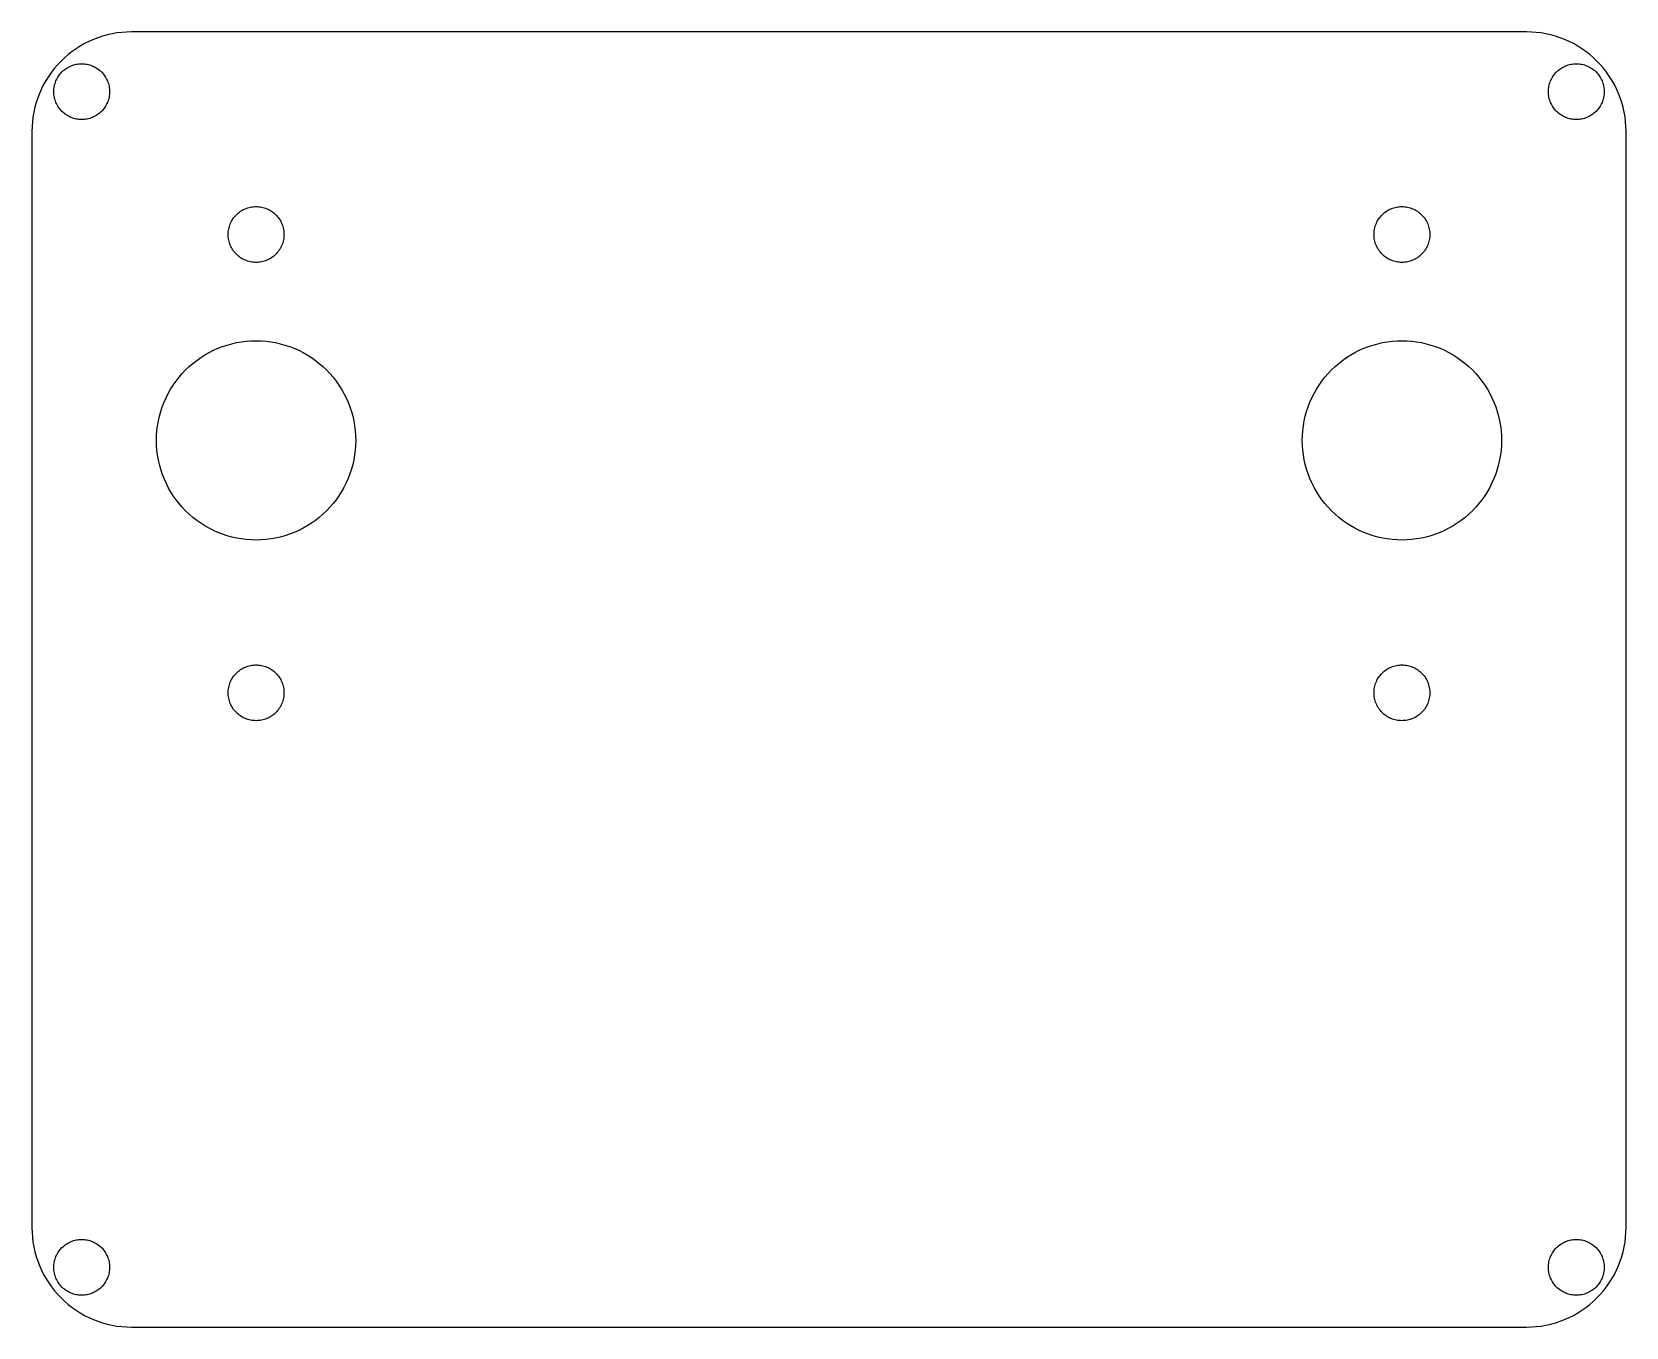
# Model space of a CAD drawing. Header units: metres. Extents: x -40 to 40, y -32.5 to 32.5.
import ezdxf

# ---------------------------------------------------------------- set-up
doc = ezdxf.new("R2010")
doc.units = ezdxf.units.M

msp = doc.modelspace()

# ---------------------------------------------------------------- linework, layer by layer
for p, q in [((-37.1378, 32.0199), (-37.357, 31.9096)), ((-36.9134, 32.1194), (-37.1378, 32.0199)), ((-36.6844, 32.2077), (-36.9134, 32.1194)), ((-36.4514, 32.2847), (-36.6844, 32.2077)), ((-36.2149, 32.3502), (-36.4514, 32.2847)), ((-35.9754, 32.4039), (-36.2149, 32.3502)), ((-35.7337, 32.4459), (-35.9754, 32.4039)), ((-35.4901, 32.4759), (-35.7337, 32.4459)), ((-35.2453, 32.494), (-35.4901, 32.4759)), ((-35, 32.5), (-35.2453, 32.494)), ((35, 32.5), (-35, 32.5)), ((35.2453, 32.494), (35, 32.5)), ((35.4901, 32.4759), (35.2453, 32.494)), ((35.7337, 32.4459), (35.4901, 32.4759)), ((35.9754, 32.4039), (35.7337, 32.4459)), ((36.2149, 32.3502), (35.9754, 32.4039)), ((36.4514, 32.2847), (36.2149, 32.3502)), ((36.6844, 32.2077), (36.4514, 32.2847)), ((36.9134, 32.1194), (36.6844, 32.2077)), ((37.1378, 32.0199), (36.9134, 32.1194)), ((37.357, 31.9096), (37.1378, 32.0199)), ((-38.3578, 31.2048), (-38.5355, 31.0355)), ((-38.172, 31.3651), (-38.3578, 31.2048)), ((-37.9785, 31.516), (-38.172, 31.3651)), ((-37.7778, 31.6573), (-37.9785, 31.516)), ((-37.5705, 31.7887), (-37.7778, 31.6573)), ((-37.357, 31.9096), (-37.5705, 31.7887)), ((37.5705, 31.7887), (37.357, 31.9096)), ((37.7778, 31.6573), (37.5705, 31.7887)), ((37.9785, 31.516), (37.7778, 31.6573)), ((38.172, 31.3651), (37.9785, 31.516)), ((38.3578, 31.2048), (38.172, 31.3651)), ((38.5355, 31.0355), (38.3578, 31.2048)), ((-39.016, 30.4785), (-39.1573, 30.2778)), ((-38.8651, 30.672), (-39.016, 30.4785)), ((-38.7048, 30.8578), (-38.8651, 30.672)), ((-38.5355, 31.0355), (-38.7048, 30.8578)), ((-38.5822, 30.3881), (-38.5373, 30.4402)), ((-38.5373, 30.4402), (-38.4899, 30.4899)), ((-38.4899, 30.4899), (-38.4402, 30.5373)), ((-38.4402, 30.5373), (-38.3881, 30.5822)), ((-38.3881, 30.5822), (-38.334, 30.6245)), ((-38.334, 30.6245), (-38.2778, 30.664)), ((-38.2778, 30.664), (-38.2197, 30.7008)), ((-38.2197, 30.7008), (-38.1599, 30.7347)), ((-38.1599, 30.7347), (-38.0986, 30.7656)), ((-38.0986, 30.7656), (-38.0358, 30.7934)), ((-38.0358, 30.7934), (-37.9716, 30.8182)), ((-37.9716, 30.8182), (-37.9064, 30.8397)), ((-37.9064, 30.8397), (-37.8402, 30.858)), ((-37.8402, 30.858), (-37.7731, 30.8731)), ((-37.7731, 30.8731), (-37.7054, 30.8848)), ((-37.7054, 30.8848), (-37.6372, 30.8932)), ((-37.6372, 30.8932), (-37.5687, 30.8983)), ((-37.5687, 30.8983), (-37.5, 30.9)), ((-37.5, 30.9), (-37.4313, 30.8983)), ((-37.4313, 30.8983), (-37.3628, 30.8932)), ((-37.3628, 30.8932), (-37.2946, 30.8848)), ((-37.2946, 30.8848), (-37.2269, 30.8731)), ((-37.2269, 30.8731), (-37.1598, 30.858)), ((-37.1598, 30.858), (-37.0936, 30.8397)), ((-37.0936, 30.8397), (-37.0284, 30.8182)), ((-37.0284, 30.8182), (-36.9642, 30.7934)), ((-36.9642, 30.7934), (-36.9014, 30.7656)), ((-36.9014, 30.7656), (-36.84, 30.7347)), ((-36.84, 30.7347), (-36.7802, 30.7008)), ((-36.7802, 30.7008), (-36.7222, 30.664)), ((-36.7222, 30.664), (-36.666, 30.6245)), ((-36.666, 30.6245), (-36.6118, 30.5822)), ((-36.6118, 30.5822), (-36.5598, 30.5373)), ((-36.5598, 30.5373), (-36.51, 30.4899)), ((-36.51, 30.4899), (-36.4627, 30.4402)), ((-36.4627, 30.4402), (-36.4178, 30.3881)), ((36.4178, 30.3881), (36.4627, 30.4402)), ((36.4627, 30.4402), (36.51, 30.4899)), ((36.51, 30.4899), (36.5598, 30.5373)), ((36.5598, 30.5373), (36.6118, 30.5822)), ((36.6118, 30.5822), (36.666, 30.6245)), ((36.666, 30.6245), (36.7222, 30.664)), ((36.7222, 30.664), (36.7802, 30.7008)), ((36.7802, 30.7008), (36.84, 30.7347)), ((36.84, 30.7347), (36.9014, 30.7656)), ((36.9014, 30.7656), (36.9642, 30.7934)), ((36.9642, 30.7934), (37.0284, 30.8182)), ((37.0284, 30.8182), (37.0936, 30.8397)), ((37.0936, 30.8397), (37.1598, 30.858)), ((37.1598, 30.858), (37.2269, 30.8731)), ((37.2269, 30.8731), (37.2946, 30.8848)), ((37.2946, 30.8848), (37.3628, 30.8932)), ((37.3628, 30.8932), (37.4313, 30.8983)), ((37.4313, 30.8983), (37.5, 30.9)), ((37.5, 30.9), (37.5687, 30.8983)), ((37.5687, 30.8983), (37.6372, 30.8932)), ((37.6372, 30.8932), (37.7054, 30.8848)), ((37.7054, 30.8848), (37.7731, 30.8731)), ((37.7731, 30.8731), (37.8402, 30.858)), ((37.8402, 30.858), (37.9064, 30.8397)), ((37.9064, 30.8397), (37.9716, 30.8182)), ((37.9716, 30.8182), (38.0358, 30.7934)), ((38.0358, 30.7934), (38.0986, 30.7656)), ((38.0986, 30.7656), (38.1599, 30.7347)), ((38.1599, 30.7347), (38.2197, 30.7008)), ((38.2197, 30.7008), (38.2778, 30.664)), ((38.2778, 30.664), (38.334, 30.6245)), ((38.334, 30.6245), (38.3881, 30.5822)), ((38.3881, 30.5822), (38.4402, 30.5373)), ((38.4402, 30.5373), (38.4899, 30.4899)), ((38.4899, 30.4899), (38.5373, 30.4402)), ((38.7048, 30.8578), (38.5355, 31.0355)), ((38.5373, 30.4402), (38.5822, 30.3881)), ((38.8651, 30.672), (38.7048, 30.8578)), ((39.016, 30.4785), (38.8651, 30.672)), ((39.1573, 30.2778), (39.016, 30.4785)), ((-39.5199, 29.6378), (-39.6194, 29.4134)), ((-39.4096, 29.857), (-39.5199, 29.6378)), ((-39.2887, 30.0705), (-39.4096, 29.857)), ((-39.1573, 30.2778), (-39.2887, 30.0705)), ((-38.8983, 29.5687), (-38.8932, 29.6372)), ((-38.8932, 29.6372), (-38.8848, 29.7054)), ((-38.8848, 29.7054), (-38.8731, 29.7731)), ((-38.8731, 29.7731), (-38.858, 29.8402)), ((-38.858, 29.8402), (-38.8397, 29.9064)), ((-38.8397, 29.9064), (-38.8182, 29.9716)), ((-38.8182, 29.9716), (-38.7934, 30.0358)), ((-38.7934, 30.0358), (-38.7656, 30.0986)), ((-38.7656, 30.0986), (-38.7347, 30.1599)), ((-38.7347, 30.1599), (-38.7008, 30.2197)), ((-38.7008, 30.2197), (-38.664, 30.2778)), ((-38.664, 30.2778), (-38.6245, 30.334)), ((-38.6245, 30.334), (-38.5822, 30.3881)), ((-36.4178, 30.3881), (-36.3755, 30.334)), ((-36.3755, 30.334), (-36.3359, 30.2778)), ((-36.3359, 30.2778), (-36.2992, 30.2197)), ((-36.2992, 30.2197), (-36.2653, 30.1599)), ((-36.2653, 30.1599), (-36.2344, 30.0986)), ((-36.2344, 30.0986), (-36.2066, 30.0358)), ((-36.2066, 30.0358), (-36.1818, 29.9716)), ((-36.1818, 29.9716), (-36.1603, 29.9064)), ((-36.1603, 29.9064), (-36.142, 29.8402)), ((-36.142, 29.8402), (-36.1269, 29.7731)), ((-36.1269, 29.7731), (-36.1151, 29.7054)), ((-36.1151, 29.7054), (-36.1067, 29.6372)), ((-36.1067, 29.6372), (-36.1017, 29.5687)), ((36.1017, 29.5687), (36.1067, 29.6372)), ((36.1067, 29.6372), (36.1151, 29.7054)), ((36.1151, 29.7054), (36.1269, 29.7731)), ((36.1269, 29.7731), (36.142, 29.8402)), ((36.142, 29.8402), (36.1603, 29.9064)), ((36.1603, 29.9064), (36.1818, 29.9716)), ((36.1818, 29.9716), (36.2066, 30.0358)), ((36.2066, 30.0358), (36.2344, 30.0986)), ((36.2344, 30.0986), (36.2653, 30.1599)), ((36.2653, 30.1599), (36.2992, 30.2197)), ((36.2992, 30.2197), (36.3359, 30.2778)), ((36.3359, 30.2778), (36.3755, 30.334)), ((36.3755, 30.334), (36.4178, 30.3881)), ((38.5822, 30.3881), (38.6245, 30.334)), ((38.6245, 30.334), (38.664, 30.2778)), ((38.664, 30.2778), (38.7008, 30.2197)), ((38.7008, 30.2197), (38.7347, 30.1599)), ((38.7347, 30.1599), (38.7656, 30.0986)), ((38.7656, 30.0986), (38.7934, 30.0358)), ((38.7934, 30.0358), (38.8182, 29.9716)), ((38.8182, 29.9716), (38.8397, 29.9064)), ((38.8397, 29.9064), (38.858, 29.8402)), ((38.858, 29.8402), (38.8731, 29.7731)), ((38.8731, 29.7731), (38.8848, 29.7054)), ((38.8848, 29.7054), (38.8932, 29.6372)), ((38.8932, 29.6372), (38.8983, 29.5687)), ((39.2887, 30.0705), (39.1573, 30.2778)), ((39.4096, 29.857), (39.2887, 30.0705)), ((39.5199, 29.6378), (39.4096, 29.857)), ((39.6194, 29.4134), (39.5199, 29.6378)), ((-39.7847, 28.9514), (-39.8502, 28.7149)), ((-39.7077, 29.1844), (-39.7847, 28.9514)), ((-39.6194, 29.4134), (-39.7077, 29.1844)), ((-38.9, 29.5), (-38.8983, 29.5687)), ((-38.8983, 29.4313), (-38.9, 29.5)), ((-38.8932, 29.3628), (-38.8983, 29.4313)), ((-38.8848, 29.2946), (-38.8932, 29.3628)), ((-38.8731, 29.2269), (-38.8848, 29.2946)), ((-38.858, 29.1598), (-38.8731, 29.2269)), ((-38.8397, 29.0936), (-38.858, 29.1598)), ((-38.8182, 29.0284), (-38.8397, 29.0936)), ((-38.7934, 28.9642), (-38.8182, 29.0284)), ((-38.7656, 28.9014), (-38.7934, 28.9642)), ((-38.7347, 28.84), (-38.7656, 28.9014)), ((-38.7008, 28.7802), (-38.7347, 28.84)), ((-36.2653, 28.84), (-36.2992, 28.7802)), ((-36.2344, 28.9014), (-36.2653, 28.84)), ((-36.2066, 28.9642), (-36.2344, 28.9014)), ((-36.1818, 29.0284), (-36.2066, 28.9642)), ((-36.1603, 29.0936), (-36.1818, 29.0284)), ((-36.142, 29.1598), (-36.1603, 29.0936)), ((-36.1269, 29.2269), (-36.142, 29.1598)), ((-36.1151, 29.2946), (-36.1269, 29.2269)), ((-36.1067, 29.3628), (-36.1151, 29.2946)), ((-36.1017, 29.4313), (-36.1067, 29.3628)), ((-36.1017, 29.5687), (-36.1, 29.5)), ((-36.1, 29.5), (-36.1017, 29.4313)), ((36.1, 29.5), (36.1017, 29.5687)), ((36.1017, 29.4313), (36.1, 29.5)), ((36.1067, 29.3628), (36.1017, 29.4313)), ((36.1151, 29.2946), (36.1067, 29.3628)), ((36.1269, 29.2269), (36.1151, 29.2946)), ((36.142, 29.1598), (36.1269, 29.2269)), ((36.1603, 29.0936), (36.142, 29.1598)), ((36.1818, 29.0284), (36.1603, 29.0936)), ((36.2066, 28.9642), (36.1818, 29.0284)), ((36.2344, 28.9014), (36.2066, 28.9642)), ((36.2653, 28.84), (36.2344, 28.9014)), ((36.2992, 28.7802), (36.2653, 28.84)), ((38.7347, 28.84), (38.7008, 28.7802)), ((38.7656, 28.9014), (38.7347, 28.84)), ((38.7934, 28.9642), (38.7656, 28.9014)), ((38.8182, 29.0284), (38.7934, 28.9642)), ((38.8397, 29.0936), (38.8182, 29.0284)), ((38.858, 29.1598), (38.8397, 29.0936)), ((38.8731, 29.2269), (38.858, 29.1598)), ((38.8848, 29.2946), (38.8731, 29.2269)), ((38.8932, 29.3628), (38.8848, 29.2946)), ((38.8983, 29.4313), (38.8932, 29.3628)), ((38.8983, 29.5687), (38.9, 29.5)), ((38.9, 29.5), (38.8983, 29.4313)), ((39.7077, 29.1844), (39.6194, 29.4134)), ((39.7847, 28.9514), (39.7077, 29.1844)), ((39.8502, 28.7149), (39.7847, 28.9514)), ((-39.9459, 28.2337), (-39.9759, 27.9901)), ((-39.9039, 28.4754), (-39.9459, 28.2337)), ((-39.8502, 28.7149), (-39.9039, 28.4754)), ((-38.664, 28.7222), (-38.7008, 28.7802)), ((-38.6245, 28.666), (-38.664, 28.7222)), ((-38.5822, 28.6118), (-38.6245, 28.666)), ((-38.5373, 28.5598), (-38.5822, 28.6118)), ((-38.4899, 28.51), (-38.5373, 28.5598)), ((-38.4402, 28.4627), (-38.4899, 28.51)), ((-38.3881, 28.4178), (-38.4402, 28.4627)), ((-38.334, 28.3755), (-38.3881, 28.4178)), ((-38.2778, 28.3359), (-38.334, 28.3755)), ((-38.2197, 28.2992), (-38.2778, 28.3359)), ((-38.1599, 28.2653), (-38.2197, 28.2992)), ((-38.0986, 28.2344), (-38.1599, 28.2653)), ((-38.0358, 28.2066), (-38.0986, 28.2344)), ((-37.9716, 28.1818), (-38.0358, 28.2066)), ((-37.9064, 28.1603), (-37.9716, 28.1818)), ((-37.8402, 28.142), (-37.9064, 28.1603)), ((-37.7731, 28.1269), (-37.8402, 28.142)), ((-37.7054, 28.1151), (-37.7731, 28.1269)), ((-37.6372, 28.1067), (-37.7054, 28.1151)), ((-37.5687, 28.1017), (-37.6372, 28.1067)), ((-37.5, 28.1), (-37.5687, 28.1017)), ((-37.4313, 28.1017), (-37.5, 28.1)), ((-37.3628, 28.1067), (-37.4313, 28.1017)), ((-37.2946, 28.1151), (-37.3628, 28.1067)), ((-37.2269, 28.1269), (-37.2946, 28.1151)), ((-37.1598, 28.142), (-37.2269, 28.1269)), ((-37.0936, 28.1603), (-37.1598, 28.142)), ((-37.0284, 28.1818), (-37.0936, 28.1603)), ((-36.9642, 28.2066), (-37.0284, 28.1818)), ((-36.9014, 28.2344), (-36.9642, 28.2066)), ((-36.84, 28.2653), (-36.9014, 28.2344)), ((-36.7802, 28.2992), (-36.84, 28.2653)), ((-36.7222, 28.3359), (-36.7802, 28.2992)), ((-36.666, 28.3755), (-36.7222, 28.3359)), ((-36.6118, 28.4178), (-36.666, 28.3755)), ((-36.5598, 28.4627), (-36.6118, 28.4178)), ((-36.51, 28.51), (-36.5598, 28.4627)), ((-36.4627, 28.5598), (-36.51, 28.51)), ((-36.4178, 28.6118), (-36.4627, 28.5598)), ((-36.3755, 28.666), (-36.4178, 28.6118)), ((-36.3359, 28.7222), (-36.3755, 28.666)), ((-36.2992, 28.7802), (-36.3359, 28.7222)), ((36.3359, 28.7222), (36.2992, 28.7802)), ((36.3755, 28.666), (36.3359, 28.7222)), ((36.4178, 28.6118), (36.3755, 28.666)), ((36.4627, 28.5598), (36.4178, 28.6118)), ((36.51, 28.51), (36.4627, 28.5598)), ((36.5598, 28.4627), (36.51, 28.51)), ((36.6118, 28.4178), (36.5598, 28.4627)), ((36.666, 28.3755), (36.6118, 28.4178)), ((36.7222, 28.3359), (36.666, 28.3755)), ((36.7802, 28.2992), (36.7222, 28.3359)), ((36.84, 28.2653), (36.7802, 28.2992)), ((36.9014, 28.2344), (36.84, 28.2653)), ((36.9642, 28.2066), (36.9014, 28.2344)), ((37.0284, 28.1818), (36.9642, 28.2066)), ((37.0936, 28.1603), (37.0284, 28.1818)), ((37.1598, 28.142), (37.0936, 28.1603)), ((37.2269, 28.1269), (37.1598, 28.142)), ((37.2946, 28.1151), (37.2269, 28.1269)), ((37.3628, 28.1067), (37.2946, 28.1151)), ((37.4313, 28.1017), (37.3628, 28.1067)), ((37.5, 28.1), (37.4313, 28.1017)), ((37.5687, 28.1017), (37.5, 28.1)), ((37.6372, 28.1067), (37.5687, 28.1017)), ((37.7054, 28.1151), (37.6372, 28.1067)), ((37.7731, 28.1269), (37.7054, 28.1151)), ((37.8402, 28.142), (37.7731, 28.1269)), ((37.9064, 28.1603), (37.8402, 28.142)), ((37.9716, 28.1818), (37.9064, 28.1603)), ((38.0358, 28.2066), (37.9716, 28.1818)), ((38.0986, 28.2344), (38.0358, 28.2066)), ((38.1599, 28.2653), (38.0986, 28.2344)), ((38.2197, 28.2992), (38.1599, 28.2653)), ((38.2778, 28.3359), (38.2197, 28.2992)), ((38.334, 28.3755), (38.2778, 28.3359)), ((38.3881, 28.4178), (38.334, 28.3755)), ((38.4402, 28.4627), (38.3881, 28.4178)), ((38.4899, 28.51), (38.4402, 28.4627)), ((38.5373, 28.5598), (38.4899, 28.51)), ((38.5822, 28.6118), (38.5373, 28.5598)), ((38.6245, 28.666), (38.5822, 28.6118)), ((38.664, 28.7222), (38.6245, 28.666)), ((38.7008, 28.7802), (38.664, 28.7222)), ((39.9039, 28.4754), (39.8502, 28.7149)), ((39.9459, 28.2337), (39.9039, 28.4754)), ((39.9759, 27.9901), (39.9459, 28.2337)), ((-39.994, 27.7453), (-40, 27.5)), ((-40, 27.5), (-40, -27.5)), ((-39.9759, 27.9901), (-39.994, 27.7453)), ((39.994, 27.7453), (39.9759, 27.9901)), ((40, 27.5), (39.994, 27.7453)), ((40, -27.5), (40, 27.5)), ((-29.8745, 23.1673), (-29.8322, 23.2214)), ((-29.8322, 23.2214), (-29.7873, 23.2735)), ((-29.7873, 23.2735), (-29.7399, 23.3232)), ((-29.7399, 23.3232), (-29.6902, 23.3706)), ((-29.6902, 23.3706), (-29.6381, 23.4155)), ((-29.6381, 23.4155), (-29.584, 23.4578)), ((-29.584, 23.4578), (-29.5278, 23.4973)), ((-29.5278, 23.4973), (-29.4697, 23.5341)), ((-29.4697, 23.5341), (-29.4099, 23.568)), ((-29.4099, 23.568), (-29.3486, 23.5989)), ((-29.3486, 23.5989), (-29.2858, 23.6267)), ((-29.2858, 23.6267), (-29.2216, 23.6515)), ((-29.2216, 23.6515), (-29.1564, 23.673)), ((-29.1564, 23.673), (-29.0902, 23.6913)), ((-29.0902, 23.6913), (-29.0231, 23.7064)), ((-29.0231, 23.7064), (-28.9554, 23.7181)), ((-28.9554, 23.7181), (-28.8872, 23.7265)), ((-28.8872, 23.7265), (-28.8187, 23.7316)), ((-28.8187, 23.7316), (-28.75, 23.7333)), ((-28.75, 23.7333), (-28.6813, 23.7316)), ((-28.6813, 23.7316), (-28.6128, 23.7265)), ((-28.6128, 23.7265), (-28.5446, 23.7181)), ((-28.5446, 23.7181), (-28.4769, 23.7064)), ((-28.4769, 23.7064), (-28.4098, 23.6913)), ((-28.4098, 23.6913), (-28.3436, 23.673)), ((-28.3436, 23.673), (-28.2784, 23.6515)), ((-28.2784, 23.6515), (-28.2142, 23.6267)), ((-28.2142, 23.6267), (-28.1514, 23.5989)), ((-28.1514, 23.5989), (-28.09, 23.568)), ((-28.09, 23.568), (-28.0302, 23.5341)), ((-28.0302, 23.5341), (-27.9722, 23.4973)), ((-27.9722, 23.4973), (-27.916, 23.4578)), ((-27.916, 23.4578), (-27.8618, 23.4155)), ((-27.8618, 23.4155), (-27.8098, 23.3706)), ((-27.8098, 23.3706), (-27.76, 23.3232)), ((-27.76, 23.3232), (-27.7127, 23.2735)), ((-27.7127, 23.2735), (-27.6678, 23.2214)), ((-27.6678, 23.2214), (-27.6255, 23.1673)), ((27.6255, 23.1673), (27.6678, 23.2214)), ((27.6678, 23.2214), (27.7127, 23.2735)), ((27.7127, 23.2735), (27.76, 23.3232)), ((27.76, 23.3232), (27.8098, 23.3706)), ((27.8098, 23.3706), (27.8618, 23.4155)), ((27.8618, 23.4155), (27.916, 23.4578)), ((27.916, 23.4578), (27.9722, 23.4973)), ((27.9722, 23.4973), (28.0302, 23.5341)), ((28.0302, 23.5341), (28.09, 23.568)), ((28.09, 23.568), (28.1514, 23.5989)), ((28.1514, 23.5989), (28.2142, 23.6267)), ((28.2142, 23.6267), (28.2784, 23.6515)), ((28.2784, 23.6515), (28.3436, 23.673)), ((28.3436, 23.673), (28.4098, 23.6913)), ((28.4098, 23.6913), (28.4769, 23.7064)), ((28.4769, 23.7064), (28.5446, 23.7181)), ((28.5446, 23.7181), (28.6128, 23.7265)), ((28.6128, 23.7265), (28.6813, 23.7316)), ((28.6813, 23.7316), (28.75, 23.7333)), ((28.75, 23.7333), (28.8187, 23.7316)), ((28.8187, 23.7316), (28.8872, 23.7265)), ((28.8872, 23.7265), (28.9554, 23.7181)), ((28.9554, 23.7181), (29.0231, 23.7064)), ((29.0231, 23.7064), (29.0902, 23.6913)), ((29.0902, 23.6913), (29.1564, 23.673)), ((29.1564, 23.673), (29.2216, 23.6515)), ((29.2216, 23.6515), (29.2858, 23.6267)), ((29.2858, 23.6267), (29.3486, 23.5989)), ((29.3486, 23.5989), (29.4099, 23.568)), ((29.4099, 23.568), (29.4697, 23.5341)), ((29.4697, 23.5341), (29.5278, 23.4973)), ((29.5278, 23.4973), (29.584, 23.4578)), ((29.584, 23.4578), (29.6381, 23.4155)), ((29.6381, 23.4155), (29.6902, 23.3706)), ((29.6902, 23.3706), (29.7399, 23.3232)), ((29.7399, 23.3232), (29.7873, 23.2735)), ((29.7873, 23.2735), (29.8322, 23.2214)), ((29.8322, 23.2214), (29.8745, 23.1673)), ((-30.15, 22.3333), (-30.1483, 22.402)), ((-30.1483, 22.402), (-30.1432, 22.4705)), ((-30.1432, 22.4705), (-30.1348, 22.5387)), ((-30.1348, 22.5387), (-30.1231, 22.6064)), ((-30.1231, 22.6064), (-30.108, 22.6735)), ((-30.108, 22.6735), (-30.0897, 22.7397)), ((-30.0897, 22.7397), (-30.0682, 22.8049)), ((-30.0682, 22.8049), (-30.0434, 22.869)), ((-30.0434, 22.869), (-30.0156, 22.9319)), ((-30.0156, 22.9319), (-29.9847, 22.9932)), ((-29.9847, 22.9932), (-29.9508, 23.053)), ((-29.9508, 23.053), (-29.914, 23.1111)), ((-29.914, 23.1111), (-29.8745, 23.1673)), ((-27.6255, 23.1673), (-27.5859, 23.1111)), ((-27.5859, 23.1111), (-27.5492, 23.053)), ((-27.5492, 23.053), (-27.5153, 22.9932)), ((-27.5153, 22.9932), (-27.4844, 22.9319)), ((-27.4844, 22.9319), (-27.4566, 22.869)), ((-27.4566, 22.869), (-27.4318, 22.8049)), ((-27.4318, 22.8049), (-27.4103, 22.7397)), ((-27.4103, 22.7397), (-27.392, 22.6735)), ((-27.392, 22.6735), (-27.3769, 22.6064)), ((-27.3769, 22.6064), (-27.3651, 22.5387)), ((-27.3651, 22.5387), (-27.3567, 22.4705)), ((-27.3567, 22.4705), (-27.3517, 22.402)), ((-27.3517, 22.402), (-27.35, 22.3333)), ((27.35, 22.3333), (27.3517, 22.402)), ((27.3517, 22.402), (27.3567, 22.4705)), ((27.3567, 22.4705), (27.3651, 22.5387)), ((27.3651, 22.5387), (27.3769, 22.6064)), ((27.3769, 22.6064), (27.392, 22.6735)), ((27.392, 22.6735), (27.4103, 22.7397)), ((27.4103, 22.7397), (27.4318, 22.8049)), ((27.4318, 22.8049), (27.4566, 22.869)), ((27.4566, 22.869), (27.4844, 22.9319)), ((27.4844, 22.9319), (27.5153, 22.9932)), ((27.5153, 22.9932), (27.5492, 23.053)), ((27.5492, 23.053), (27.5859, 23.1111)), ((27.5859, 23.1111), (27.6255, 23.1673)), ((29.8745, 23.1673), (29.914, 23.1111)), ((29.914, 23.1111), (29.9508, 23.053)), ((29.9508, 23.053), (29.9847, 22.9932)), ((29.9847, 22.9932), (30.0156, 22.9319)), ((30.0156, 22.9319), (30.0434, 22.869)), ((30.0434, 22.869), (30.0682, 22.8049)), ((30.0682, 22.8049), (30.0897, 22.7397)), ((30.0897, 22.7397), (30.108, 22.6735)), ((30.108, 22.6735), (30.1231, 22.6064)), ((30.1231, 22.6064), (30.1348, 22.5387)), ((30.1348, 22.5387), (30.1432, 22.4705)), ((30.1432, 22.4705), (30.1483, 22.402)), ((30.1483, 22.402), (30.15, 22.3333)), ((-30.1483, 22.2646), (-30.15, 22.3333)), ((-30.1432, 22.1961), (-30.1483, 22.2646)), ((-30.1348, 22.1279), (-30.1432, 22.1961)), ((-30.1231, 22.0602), (-30.1348, 22.1279)), ((-30.108, 21.9931), (-30.1231, 22.0602)), ((-30.0897, 21.9269), (-30.108, 21.9931)), ((-30.0682, 21.8616), (-30.0897, 21.9269)), ((-30.0434, 21.7975), (-30.0682, 21.8616)), ((-30.0156, 21.7347), (-30.0434, 21.7975)), ((-29.9847, 21.6733), (-30.0156, 21.7347)), ((-29.9508, 21.6136), (-29.9847, 21.6733)), ((-29.914, 21.5555), (-29.9508, 21.6136)), ((-27.5492, 21.6136), (-27.5859, 21.5555)), ((-27.5153, 21.6733), (-27.5492, 21.6136)), ((-27.4844, 21.7347), (-27.5153, 21.6733)), ((-27.4566, 21.7975), (-27.4844, 21.7347)), ((-27.4318, 21.8616), (-27.4566, 21.7975)), ((-27.4103, 21.9269), (-27.4318, 21.8616)), ((-27.392, 21.9931), (-27.4103, 21.9269)), ((-27.3769, 22.0602), (-27.392, 21.9931)), ((-27.3651, 22.1279), (-27.3769, 22.0602)), ((-27.3567, 22.1961), (-27.3651, 22.1279)), ((-27.3517, 22.2646), (-27.3567, 22.1961)), ((-27.35, 22.3333), (-27.3517, 22.2646)), ((27.3517, 22.2646), (27.35, 22.3333)), ((27.3567, 22.1961), (27.3517, 22.2646)), ((27.3651, 22.1279), (27.3567, 22.1961)), ((27.3769, 22.0602), (27.3651, 22.1279)), ((27.392, 21.9931), (27.3769, 22.0602)), ((27.4103, 21.9269), (27.392, 21.9931)), ((27.4318, 21.8616), (27.4103, 21.9269)), ((27.4566, 21.7975), (27.4318, 21.8616)), ((27.4844, 21.7347), (27.4566, 21.7975)), ((27.5153, 21.6733), (27.4844, 21.7347)), ((27.5492, 21.6136), (27.5153, 21.6733)), ((27.5859, 21.5555), (27.5492, 21.6136)), ((29.9508, 21.6136), (29.914, 21.5555)), ((29.9847, 21.6733), (29.9508, 21.6136)), ((30.0156, 21.7347), (29.9847, 21.6733)), ((30.0434, 21.7975), (30.0156, 21.7347)), ((30.0682, 21.8616), (30.0434, 21.7975)), ((30.0897, 21.9269), (30.0682, 21.8616)), ((30.108, 21.9931), (30.0897, 21.9269)), ((30.1231, 22.0602), (30.108, 21.9931)), ((30.1348, 22.1279), (30.1231, 22.0602)), ((30.1432, 22.1961), (30.1348, 22.1279)), ((30.1483, 22.2646), (30.1432, 22.1961)), ((30.15, 22.3333), (30.1483, 22.2646)), ((-29.8745, 21.4993), (-29.914, 21.5555)), ((-29.8322, 21.4451), (-29.8745, 21.4993)), ((-29.7873, 21.3931), (-29.8322, 21.4451)), ((-29.7399, 21.3433), (-29.7873, 21.3931)), ((-29.6902, 21.296), (-29.7399, 21.3433)), ((-29.6381, 21.2511), (-29.6902, 21.296)), ((-29.584, 21.2088), (-29.6381, 21.2511)), ((-29.5278, 21.1692), (-29.584, 21.2088)), ((-29.4697, 21.1325), (-29.5278, 21.1692)), ((-29.4099, 21.0986), (-29.4697, 21.1325)), ((-29.3486, 21.0677), (-29.4099, 21.0986)), ((-29.2858, 21.0399), (-29.3486, 21.0677)), ((-29.2216, 21.0151), (-29.2858, 21.0399)), ((-29.1564, 20.9936), (-29.2216, 21.0151)), ((-29.0902, 20.9753), (-29.1564, 20.9936)), ((-29.0231, 20.9602), (-29.0902, 20.9753)), ((-28.9554, 20.9484), (-29.0231, 20.9602)), ((-28.8872, 20.94), (-28.9554, 20.9484)), ((-28.8187, 20.935), (-28.8872, 20.94)), ((-28.75, 20.9333), (-28.8187, 20.935)), ((-28.6813, 20.935), (-28.75, 20.9333)), ((-28.6128, 20.94), (-28.6813, 20.935)), ((-28.5446, 20.9484), (-28.6128, 20.94)), ((-28.4769, 20.9602), (-28.5446, 20.9484)), ((-28.4098, 20.9753), (-28.4769, 20.9602)), ((-28.3436, 20.9936), (-28.4098, 20.9753)), ((-28.2784, 21.0151), (-28.3436, 20.9936)), ((-28.2142, 21.0399), (-28.2784, 21.0151)), ((-28.1514, 21.0677), (-28.2142, 21.0399)), ((-28.09, 21.0986), (-28.1514, 21.0677)), ((-28.0302, 21.1325), (-28.09, 21.0986)), ((-27.9722, 21.1692), (-28.0302, 21.1325)), ((-27.916, 21.2088), (-27.9722, 21.1692)), ((-27.8618, 21.2511), (-27.916, 21.2088)), ((-27.8098, 21.296), (-27.8618, 21.2511)), ((-27.76, 21.3433), (-27.8098, 21.296)), ((-27.7127, 21.3931), (-27.76, 21.3433)), ((-27.6678, 21.4451), (-27.7127, 21.3931)), ((-27.6255, 21.4993), (-27.6678, 21.4451)), ((-27.5859, 21.5555), (-27.6255, 21.4993)), ((27.6255, 21.4993), (27.5859, 21.5555)), ((27.6678, 21.4451), (27.6255, 21.4993)), ((27.7127, 21.3931), (27.6678, 21.4451)), ((27.76, 21.3433), (27.7127, 21.3931)), ((27.8098, 21.296), (27.76, 21.3433)), ((27.8618, 21.2511), (27.8098, 21.296)), ((27.916, 21.2088), (27.8618, 21.2511)), ((27.9722, 21.1692), (27.916, 21.2088)), ((28.0302, 21.1325), (27.9722, 21.1692)), ((28.09, 21.0986), (28.0302, 21.1325)), ((28.1514, 21.0677), (28.09, 21.0986)), ((28.2142, 21.0399), (28.1514, 21.0677)), ((28.2784, 21.0151), (28.2142, 21.0399)), ((28.3436, 20.9936), (28.2784, 21.0151)), ((28.4098, 20.9753), (28.3436, 20.9936)), ((28.4769, 20.9602), (28.4098, 20.9753)), ((28.5446, 20.9484), (28.4769, 20.9602)), ((28.6128, 20.94), (28.5446, 20.9484)), ((28.6813, 20.935), (28.6128, 20.94)), ((28.75, 20.9333), (28.6813, 20.935)), ((28.8187, 20.935), (28.75, 20.9333)), ((28.8872, 20.94), (28.8187, 20.935)), ((28.9554, 20.9484), (28.8872, 20.94)), ((29.0231, 20.9602), (28.9554, 20.9484)), ((29.0902, 20.9753), (29.0231, 20.9602)), ((29.1564, 20.9936), (29.0902, 20.9753)), ((29.2216, 21.0151), (29.1564, 20.9936)), ((29.2858, 21.0399), (29.2216, 21.0151)), ((29.3486, 21.0677), (29.2858, 21.0399)), ((29.4099, 21.0986), (29.3486, 21.0677)), ((29.4697, 21.1325), (29.4099, 21.0986)), ((29.5278, 21.1692), (29.4697, 21.1325)), ((29.584, 21.2088), (29.5278, 21.1692)), ((29.6381, 21.2511), (29.584, 21.2088)), ((29.6902, 21.296), (29.6381, 21.2511)), ((29.7399, 21.3433), (29.6902, 21.296)), ((29.7873, 21.3931), (29.7399, 21.3433)), ((29.8322, 21.4451), (29.7873, 21.3931)), ((29.8745, 21.4993), (29.8322, 21.4451)), ((29.914, 21.5555), (29.8745, 21.4993)), ((-30.2014, 16.7847), (-29.9649, 16.8501)), ((-29.9649, 16.8501), (-29.7254, 16.9039)), ((-29.7254, 16.9039), (-29.4836, 16.9459)), ((-29.4836, 16.9459), (-29.2401, 16.9759)), ((-29.2401, 16.9759), (-28.9953, 16.994)), ((-28.9953, 16.994), (-28.75, 17)), ((-28.75, 17), (-28.5047, 16.994)), ((-28.5047, 16.994), (-28.2599, 16.9759)), ((-28.2599, 16.9759), (-28.0163, 16.9459)), ((-28.0163, 16.9459), (-27.7745, 16.9039)), ((-27.7745, 16.9039), (-27.5351, 16.8501)), ((-27.5351, 16.8501), (-27.2986, 16.7847)), ((27.2986, 16.7847), (27.5351, 16.8501)), ((27.5351, 16.8501), (27.7745, 16.9039)), ((27.7745, 16.9039), (28.0163, 16.9459)), ((28.0163, 16.9459), (28.2599, 16.9759)), ((28.2599, 16.9759), (28.5047, 16.994)), ((28.5047, 16.994), (28.75, 17)), ((28.75, 17), (28.9953, 16.994)), ((28.9953, 16.994), (29.2401, 16.9759)), ((29.2401, 16.9759), (29.4836, 16.9459)), ((29.4836, 16.9459), (29.7254, 16.9039)), ((29.7254, 16.9039), (29.9649, 16.8501)), ((29.9649, 16.8501), (30.2014, 16.7847)), ((-31.922, 15.8651), (-31.7285, 16.016)), ((-31.7285, 16.016), (-31.5278, 16.1573)), ((-31.5278, 16.1573), (-31.3205, 16.2886)), ((-31.3205, 16.2886), (-31.107, 16.4096)), ((-31.107, 16.4096), (-30.8878, 16.5199)), ((-30.8878, 16.5199), (-30.6634, 16.6194)), ((-30.6634, 16.6194), (-30.4344, 16.7077)), ((-30.4344, 16.7077), (-30.2014, 16.7847)), ((-27.2986, 16.7847), (-27.0655, 16.7077)), ((-27.0655, 16.7077), (-26.8366, 16.6194)), ((-26.8366, 16.6194), (-26.6122, 16.5199)), ((-26.6122, 16.5199), (-26.393, 16.4096)), ((-26.393, 16.4096), (-26.1795, 16.2886)), ((-26.1795, 16.2886), (-25.9721, 16.1573)), ((-25.9721, 16.1573), (-25.7715, 16.016)), ((-25.7715, 16.016), (-25.578, 15.8651)), ((25.578, 15.8651), (25.7715, 16.016)), ((25.7715, 16.016), (25.9721, 16.1573)), ((25.9721, 16.1573), (26.1795, 16.2886)), ((26.1795, 16.2886), (26.393, 16.4096)), ((26.393, 16.4096), (26.6122, 16.5199)), ((26.6122, 16.5199), (26.8366, 16.6194)), ((26.8366, 16.6194), (27.0655, 16.7077)), ((27.0655, 16.7077), (27.2986, 16.7847)), ((30.2014, 16.7847), (30.4344, 16.7077)), ((30.4344, 16.7077), (30.6634, 16.6194)), ((30.6634, 16.6194), (30.8878, 16.5199)), ((30.8878, 16.5199), (31.107, 16.4096)), ((31.107, 16.4096), (31.3205, 16.2886)), ((31.3205, 16.2886), (31.5278, 16.1573)), ((31.5278, 16.1573), (31.7285, 16.016)), ((31.7285, 16.016), (31.922, 15.8651)), ((-32.6151, 15.172), (-32.4547, 15.3578)), ((-32.4547, 15.3578), (-32.2855, 15.5355)), ((-32.2855, 15.5355), (-32.1078, 15.7047)), ((-32.1078, 15.7047), (-31.922, 15.8651)), ((-25.578, 15.8651), (-25.3922, 15.7047)), ((-25.3922, 15.7047), (-25.2145, 15.5355)), ((-25.2145, 15.5355), (-25.0452, 15.3578)), ((-25.0452, 15.3578), (-24.8849, 15.172)), ((24.8849, 15.172), (25.0452, 15.3578)), ((25.0452, 15.3578), (25.2145, 15.5355)), ((25.2145, 15.5355), (25.3922, 15.7047)), ((25.3922, 15.7047), (25.578, 15.8651)), ((31.922, 15.8651), (32.1078, 15.7047)), ((32.1078, 15.7047), (32.2855, 15.5355)), ((32.2855, 15.5355), (32.4547, 15.3578)), ((32.4547, 15.3578), (32.6151, 15.172)), ((-33.1596, 14.357), (-33.0386, 14.5705)), ((-33.0386, 14.5705), (-32.9073, 14.7778)), ((-32.9073, 14.7778), (-32.766, 14.9785)), ((-32.766, 14.9785), (-32.6151, 15.172)), ((-24.8849, 15.172), (-24.7339, 14.9785)), ((-24.7339, 14.9785), (-24.5927, 14.7778)), ((-24.5927, 14.7778), (-24.4613, 14.5705)), ((-24.4613, 14.5705), (-24.3404, 14.357)), ((24.3404, 14.357), (24.4613, 14.5705)), ((24.4613, 14.5705), (24.5927, 14.7778)), ((24.5927, 14.7778), (24.7339, 14.9785)), ((24.7339, 14.9785), (24.8849, 15.172)), ((32.6151, 15.172), (32.766, 14.9785)), ((32.766, 14.9785), (32.9073, 14.7778)), ((32.9073, 14.7778), (33.0386, 14.5705)), ((33.0386, 14.5705), (33.1596, 14.357)), ((-33.5347, 13.4514), (-33.4577, 13.6844)), ((-33.4577, 13.6844), (-33.3694, 13.9134)), ((-33.3694, 13.9134), (-33.2699, 14.1378)), ((-33.2699, 14.1378), (-33.1596, 14.357)), ((-24.3404, 14.357), (-24.23, 14.1378)), ((-24.23, 14.1378), (-24.1306, 13.9134)), ((-24.1306, 13.9134), (-24.0423, 13.6844)), ((-24.0423, 13.6844), (-23.9653, 13.4514)), ((23.9653, 13.4514), (24.0423, 13.6844)), ((24.0423, 13.6844), (24.1306, 13.9134)), ((24.1306, 13.9134), (24.23, 14.1378)), ((24.23, 14.1378), (24.3404, 14.357)), ((33.1596, 14.357), (33.2699, 14.1378)), ((33.2699, 14.1378), (33.3694, 13.9134)), ((33.3694, 13.9134), (33.4577, 13.6844)), ((33.4577, 13.6844), (33.5347, 13.4514)), ((-33.6959, 12.7336), (-33.6539, 12.9754)), ((-33.6539, 12.9754), (-33.6001, 13.2149)), ((-33.6001, 13.2149), (-33.5347, 13.4514)), ((-23.9653, 13.4514), (-23.8998, 13.2149)), ((-23.8998, 13.2149), (-23.8461, 12.9754)), ((-23.8461, 12.9754), (-23.8041, 12.7336)), ((23.8041, 12.7336), (23.8461, 12.9754)), ((23.8461, 12.9754), (23.8998, 13.2149)), ((23.8998, 13.2149), (23.9653, 13.4514)), ((33.5347, 13.4514), (33.6001, 13.2149)), ((33.6001, 13.2149), (33.6539, 12.9754)), ((33.6539, 12.9754), (33.6959, 12.7336)), ((-33.75, 12), (-33.744, 12.2453)), ((-33.744, 11.7547), (-33.75, 12)), ((-33.744, 12.2453), (-33.7259, 12.4901)), ((-33.7259, 12.4901), (-33.6959, 12.7336)), ((-23.8041, 12.7336), (-23.7741, 12.4901)), ((-23.7741, 12.4901), (-23.756, 12.2453)), ((-23.756, 12.2453), (-23.75, 12)), ((-23.75, 12), (-23.756, 11.7547)), ((23.75, 12), (23.756, 12.2453)), ((23.756, 11.7547), (23.75, 12)), ((23.756, 12.2453), (23.7741, 12.4901)), ((23.7741, 12.4901), (23.8041, 12.7336)), ((33.6959, 12.7336), (33.7259, 12.4901)), ((33.7259, 12.4901), (33.744, 12.2453)), ((33.744, 12.2453), (33.75, 12)), ((33.75, 12), (33.744, 11.7547)), ((-33.7259, 11.5099), (-33.744, 11.7547)), ((-33.6959, 11.2663), (-33.7259, 11.5099)), ((-33.6539, 11.0245), (-33.6959, 11.2663)), ((-23.8041, 11.2663), (-23.8461, 11.0245)), ((-23.7741, 11.5099), (-23.8041, 11.2663)), ((-23.756, 11.7547), (-23.7741, 11.5099)), ((23.7741, 11.5099), (23.756, 11.7547)), ((23.8041, 11.2663), (23.7741, 11.5099)), ((23.8461, 11.0245), (23.8041, 11.2663)), ((33.6959, 11.2663), (33.6539, 11.0245)), ((33.7259, 11.5099), (33.6959, 11.2663)), ((33.744, 11.7547), (33.7259, 11.5099)), ((-33.6001, 10.7851), (-33.6539, 11.0245)), ((-33.5347, 10.5486), (-33.6001, 10.7851)), ((-33.4577, 10.3155), (-33.5347, 10.5486)), ((-23.9653, 10.5486), (-24.0423, 10.3155)), ((-23.8998, 10.7851), (-23.9653, 10.5486)), ((-23.8461, 11.0245), (-23.8998, 10.7851)), ((23.8998, 10.7851), (23.8461, 11.0245)), ((23.9653, 10.5486), (23.8998, 10.7851)), ((24.0423, 10.3155), (23.9653, 10.5486)), ((33.5347, 10.5486), (33.4577, 10.3155)), ((33.6001, 10.7851), (33.5347, 10.5486)), ((33.6539, 11.0245), (33.6001, 10.7851)), ((-33.3694, 10.0866), (-33.4577, 10.3155)), ((-33.2699, 9.86221), (-33.3694, 10.0866)), ((-33.1596, 9.64301), (-33.2699, 9.86221)), ((-33.0386, 9.42947), (-33.1596, 9.64301)), ((-24.3404, 9.64301), (-24.4613, 9.42947)), ((-24.23, 9.86221), (-24.3404, 9.64301)), ((-24.1306, 10.0866), (-24.23, 9.86221)), ((-24.0423, 10.3155), (-24.1306, 10.0866)), ((24.1306, 10.0866), (24.0423, 10.3155)), ((24.23, 9.86221), (24.1306, 10.0866)), ((24.3404, 9.64301), (24.23, 9.86221)), ((24.4613, 9.42947), (24.3404, 9.64301)), ((33.1596, 9.64301), (33.0386, 9.42947)), ((33.2699, 9.86221), (33.1596, 9.64301)), ((33.3694, 10.0866), (33.2699, 9.86221)), ((33.4577, 10.3155), (33.3694, 10.0866)), ((-32.9073, 9.22214), (-33.0386, 9.42947)), ((-32.766, 9.0215), (-32.9073, 9.22214)), ((-32.6151, 8.82803), (-32.766, 9.0215)), ((-32.4547, 8.6422), (-32.6151, 8.82803)), ((-24.8849, 8.82803), (-25.0452, 8.6422)), ((-24.7339, 9.0215), (-24.8849, 8.82803)), ((-24.5927, 9.22214), (-24.7339, 9.0215)), ((-24.4613, 9.42947), (-24.5927, 9.22214)), ((24.5927, 9.22214), (24.4613, 9.42947)), ((24.7339, 9.0215), (24.5927, 9.22214)), ((24.8849, 8.82803), (24.7339, 9.0215)), ((25.0452, 8.6422), (24.8849, 8.82803)), ((32.6151, 8.82803), (32.4547, 8.6422)), ((32.766, 9.0215), (32.6151, 8.82803)), ((32.9073, 9.22214), (32.766, 9.0215)), ((33.0386, 9.42947), (32.9073, 9.22214)), ((-32.2855, 8.46446), (-32.4547, 8.6422)), ((-32.1078, 8.29524), (-32.2855, 8.46446)), ((-31.922, 8.13493), (-32.1078, 8.29524)), ((-31.7285, 7.98395), (-31.922, 8.13493)), ((-25.578, 8.13493), (-25.7715, 7.98395)), ((-25.3922, 8.29524), (-25.578, 8.13493)), ((-25.2145, 8.46446), (-25.3922, 8.29524)), ((-25.0452, 8.6422), (-25.2145, 8.46446)), ((25.2145, 8.46446), (25.0452, 8.6422)), ((25.3922, 8.29524), (25.2145, 8.46446)), ((25.578, 8.13493), (25.3922, 8.29524)), ((25.7715, 7.98395), (25.578, 8.13493)), ((31.922, 8.13493), (31.7285, 7.98395)), ((32.1078, 8.29524), (31.922, 8.13493)), ((32.2855, 8.46446), (32.1078, 8.29524)), ((32.4547, 8.6422), (32.2855, 8.46446)), ((-31.5278, 7.84265), (-31.7285, 7.98395)), ((-31.3205, 7.71135), (-31.5278, 7.84265)), ((-31.107, 7.59039), (-31.3205, 7.71135)), ((-30.8878, 7.48004), (-31.107, 7.59039)), ((-30.6634, 7.3806), (-30.8878, 7.48004)), ((-30.4344, 7.29227), (-30.6634, 7.3806)), ((-30.2014, 7.21529), (-30.4344, 7.29227)), ((-29.9649, 7.14984), (-30.2014, 7.21529)), ((-27.2986, 7.21529), (-27.5351, 7.14984)), ((-27.0655, 7.29227), (-27.2986, 7.21529)), ((-26.8366, 7.3806), (-27.0655, 7.29227)), ((-26.6122, 7.48004), (-26.8366, 7.3806)), ((-26.393, 7.59039), (-26.6122, 7.48004)), ((-26.1795, 7.71135), (-26.393, 7.59039)), ((-25.9721, 7.84265), (-26.1795, 7.71135)), ((-25.7715, 7.98395), (-25.9721, 7.84265)), ((25.9721, 7.84265), (25.7715, 7.98395)), ((26.1795, 7.71135), (25.9721, 7.84265)), ((26.393, 7.59039), (26.1795, 7.71135)), ((26.6122, 7.48004), (26.393, 7.59039)), ((26.8366, 7.3806), (26.6122, 7.48004)), ((27.0655, 7.29227), (26.8366, 7.3806)), ((27.2986, 7.21529), (27.0655, 7.29227)), ((27.5351, 7.14984), (27.2986, 7.21529)), ((30.2014, 7.21529), (29.9649, 7.14984)), ((30.4344, 7.29227), (30.2014, 7.21529)), ((30.6634, 7.3806), (30.4344, 7.29227)), ((30.8878, 7.48004), (30.6634, 7.3806)), ((31.107, 7.59039), (30.8878, 7.48004)), ((31.3205, 7.71135), (31.107, 7.59039)), ((31.5278, 7.84265), (31.3205, 7.71135)), ((31.7285, 7.98395), (31.5278, 7.84265)), ((-29.7254, 7.09607), (-29.9649, 7.14984)), ((-29.4836, 7.05411), (-29.7254, 7.09607)), ((-29.2401, 7.02406), (-29.4836, 7.05411)), ((-28.9953, 7.00601), (-29.2401, 7.02406)), ((-28.75, 7), (-28.9953, 7.00601)), ((-28.5047, 7.00601), (-28.75, 7)), ((-28.2599, 7.02406), (-28.5047, 7.00601)), ((-28.0163, 7.05411), (-28.2599, 7.02406)), ((-27.7745, 7.09607), (-28.0163, 7.05411)), ((-27.5351, 7.14984), (-27.7745, 7.09607)), ((27.7745, 7.09607), (27.5351, 7.14984)), ((28.0163, 7.05411), (27.7745, 7.09607)), ((28.2599, 7.02406), (28.0163, 7.05411)), ((28.5047, 7.00601), (28.2599, 7.02406)), ((28.75, 7), (28.5047, 7.00601)), ((28.9953, 7.00601), (28.75, 7)), ((29.2401, 7.02406), (28.9953, 7.00601)), ((29.4836, 7.05411), (29.2401, 7.02406)), ((29.7254, 7.09607), (29.4836, 7.05411)), ((29.9649, 7.14984), (29.7254, 7.09607)), ((-29.9847, -0.006744), (-29.9508, 0.05304)), ((-29.9508, 0.05304), (-29.914, 0.111084)), ((-29.914, 0.111084), (-29.8745, 0.167267)), ((-29.8745, 0.167267), (-29.8322, 0.221436)), ((-29.8322, 0.221436), (-29.7873, 0.273468)), ((-29.7873, 0.273468), (-29.7399, 0.323242)), ((-29.7399, 0.323242), (-29.6902, 0.370621)), ((-29.6902, 0.370621), (-29.6381, 0.415512)), ((-29.6381, 0.415512), (-29.584, 0.457779)), ((-29.584, 0.457779), (-29.5278, 0.497345)), ((-29.5278, 0.497345), (-29.4697, 0.534119)), ((-29.4697, 0.534119), (-29.4099, 0.567978)), ((-29.4099, 0.567978), (-29.3486, 0.598877)), ((-29.3486, 0.598877), (-29.2858, 0.626724)), ((-29.2858, 0.626724), (-29.2216, 0.651459)), ((-29.2216, 0.651459), (-29.1564, 0.673004)), ((-29.1564, 0.673004), (-29.0902, 0.69133)), ((-29.0902, 0.69133), (-29.0231, 0.70639)), ((-29.0231, 0.70639), (-28.9554, 0.71814)), ((-28.9554, 0.71814), (-28.8872, 0.726547)), ((-28.8872, 0.726547), (-28.8187, 0.731613)), ((-28.8187, 0.731613), (-28.75, 0.733292)), ((-28.75, 0.733292), (-28.6813, 0.731613)), ((-28.6813, 0.731613), (-28.6128, 0.726547)), ((-28.6128, 0.726547), (-28.5446, 0.71814)), ((-28.5446, 0.71814), (-28.4769, 0.70639)), ((-28.4769, 0.70639), (-28.4098, 0.69133)), ((-28.4098, 0.69133), (-28.3436, 0.673004)), ((-28.3436, 0.673004), (-28.2784, 0.651459)), ((-28.2784, 0.651459), (-28.2142, 0.626724)), ((-28.2142, 0.626724), (-28.1514, 0.598877)), ((-28.1514, 0.598877), (-28.09, 0.567978)), ((-28.09, 0.567978), (-28.0302, 0.534119)), ((-28.0302, 0.534119), (-27.9722, 0.497345)), ((-27.9722, 0.497345), (-27.916, 0.457779)), ((-27.916, 0.457779), (-27.8618, 0.415512)), ((-27.8618, 0.415512), (-27.8098, 0.370621)), ((-27.8098, 0.370621), (-27.76, 0.323242)), ((-27.76, 0.323242), (-27.7127, 0.273468)), ((-27.7127, 0.273468), (-27.6678, 0.221436)), ((-27.6678, 0.221436), (-27.6255, 0.167267)), ((-27.6255, 0.167267), (-27.5859, 0.111084)), ((-27.5859, 0.111084), (-27.5492, 0.05304)), ((-27.5492, 0.05304), (-27.5153, -0.006744)), ((27.5153, -0.006744), (27.5492, 0.05304)), ((27.5492, 0.05304), (27.5859, 0.111084)), ((27.5859, 0.111084), (27.6255, 0.167267)), ((27.6255, 0.167267), (27.6678, 0.221436)), ((27.6678, 0.221436), (27.7127, 0.273468)), ((27.7127, 0.273468), (27.76, 0.323242)), ((27.76, 0.323242), (27.8098, 0.370621)), ((27.8098, 0.370621), (27.8618, 0.415512)), ((27.8618, 0.415512), (27.916, 0.457779)), ((27.916, 0.457779), (27.9722, 0.497345)), ((27.9722, 0.497345), (28.0302, 0.534119)), ((28.0302, 0.534119), (28.09, 0.567978)), ((28.09, 0.567978), (28.1514, 0.598877)), ((28.1514, 0.598877), (28.2142, 0.626724)), ((28.2142, 0.626724), (28.2784, 0.651459)), ((28.2784, 0.651459), (28.3436, 0.673004)), ((28.3436, 0.673004), (28.4098, 0.69133)), ((28.4098, 0.69133), (28.4769, 0.70639)), ((28.4769, 0.70639), (28.5446, 0.71814)), ((28.5446, 0.71814), (28.6128, 0.726547)), ((28.6128, 0.726547), (28.6813, 0.731613)), ((28.6813, 0.731613), (28.75, 0.733292)), ((28.75, 0.733292), (28.8187, 0.731613)), ((28.8187, 0.731613), (28.8872, 0.726547)), ((28.8872, 0.726547), (28.9554, 0.71814)), ((28.9554, 0.71814), (29.0231, 0.70639)), ((29.0231, 0.70639), (29.0902, 0.69133)), ((29.0902, 0.69133), (29.1564, 0.673004)), ((29.1564, 0.673004), (29.2216, 0.651459)), ((29.2216, 0.651459), (29.2858, 0.626724)), ((29.2858, 0.626724), (29.3486, 0.598877)), ((29.3486, 0.598877), (29.4099, 0.567978)), ((29.4099, 0.567978), (29.4697, 0.534119)), ((29.4697, 0.534119), (29.5278, 0.497345)), ((29.5278, 0.497345), (29.584, 0.457779)), ((29.584, 0.457779), (29.6381, 0.415512)), ((29.6381, 0.415512), (29.6902, 0.370621)), ((29.6902, 0.370621), (29.7399, 0.323242)), ((29.7399, 0.323242), (29.7873, 0.273468)), ((29.7873, 0.273468), (29.8322, 0.221436)), ((29.8322, 0.221436), (29.8745, 0.167267)), ((29.8745, 0.167267), (29.914, 0.111084)), ((29.914, 0.111084), (29.9508, 0.05304)), ((29.9508, 0.05304), (29.9847, -0.006744)), ((-30.15, -0.666687), (-30.1483, -0.597992)), ((-30.1483, -0.735382), (-30.15, -0.666687)), ((-30.1483, -0.597992), (-30.1432, -0.529465)), ((-30.1432, -0.803909), (-30.1483, -0.735382)), ((-30.1432, -0.529465), (-30.1348, -0.461273)), ((-30.1348, -0.461273), (-30.1231, -0.39357)), ((-30.1231, -0.39357), (-30.108, -0.326523)), ((-30.108, -0.326523), (-30.0897, -0.2603)), ((-30.0897, -0.2603), (-30.0682, -0.195053)), ((-30.0682, -0.195053), (-30.0434, -0.130936)), ((-30.0434, -0.130936), (-30.0156, -0.068115)), ((-30.0156, -0.068115), (-29.9847, -0.006744)), ((-27.5153, -0.006744), (-27.4844, -0.068115)), ((-27.4844, -0.068115), (-27.4566, -0.130936)), ((-27.4566, -0.130936), (-27.4318, -0.195053)), ((-27.4318, -0.195053), (-27.4103, -0.2603)), ((-27.4103, -0.2603), (-27.392, -0.326523)), ((-27.392, -0.326523), (-27.3769, -0.39357)), ((-27.3769, -0.39357), (-27.3651, -0.461273)), ((-27.3651, -0.461273), (-27.3567, -0.529465)), ((-27.3567, -0.529465), (-27.3517, -0.597992)), ((-27.3517, -0.735382), (-27.3567, -0.803909)), ((-27.3517, -0.597992), (-27.35, -0.666687)), ((-27.35, -0.666687), (-27.3517, -0.735382)), ((27.35, -0.666687), (27.3517, -0.597992)), ((27.3517, -0.735382), (27.35, -0.666687)), ((27.3517, -0.597992), (27.3567, -0.529465)), ((27.3567, -0.803909), (27.3517, -0.735382)), ((27.3567, -0.529465), (27.3651, -0.461273)), ((27.3651, -0.461273), (27.3769, -0.39357)), ((27.3769, -0.39357), (27.392, -0.326523)), ((27.392, -0.326523), (27.4103, -0.2603)), ((27.4103, -0.2603), (27.4318, -0.195053)), ((27.4318, -0.195053), (27.4566, -0.130936)), ((27.4566, -0.130936), (27.4844, -0.068115)), ((27.4844, -0.068115), (27.5153, -0.006744)), ((29.9847, -0.006744), (30.0156, -0.068115)), ((30.0156, -0.068115), (30.0434, -0.130936)), ((30.0434, -0.130936), (30.0682, -0.195053)), ((30.0682, -0.195053), (30.0897, -0.2603)), ((30.0897, -0.2603), (30.108, -0.326523)), ((30.108, -0.326523), (30.1231, -0.39357)), ((30.1231, -0.39357), (30.1348, -0.461273)), ((30.1348, -0.461273), (30.1432, -0.529465)), ((30.1432, -0.529465), (30.1483, -0.597992)), ((30.1483, -0.735382), (30.1432, -0.803909)), ((30.1483, -0.597992), (30.15, -0.666687)), ((30.15, -0.666687), (30.1483, -0.735382)), ((-30.1348, -0.872116), (-30.1432, -0.803909)), ((-30.1231, -0.939819), (-30.1348, -0.872116)), ((-30.108, -1.00687), (-30.1231, -0.939819)), ((-30.0897, -1.07309), (-30.108, -1.00687)), ((-30.0682, -1.13834), (-30.0897, -1.07309)), ((-30.0434, -1.20245), (-30.0682, -1.13834)), ((-30.0156, -1.26527), (-30.0434, -1.20245)), ((-29.9847, -1.32664), (-30.0156, -1.26527)), ((-29.9508, -1.38643), (-29.9847, -1.32664)), ((-29.914, -1.44449), (-29.9508, -1.38643)), ((-29.8745, -1.50067), (-29.914, -1.44449)), ((-29.8322, -1.55484), (-29.8745, -1.50067)), ((-29.7873, -1.60687), (-29.8322, -1.55484)), ((-27.6678, -1.55484), (-27.7127, -1.60687)), ((-27.6255, -1.50067), (-27.6678, -1.55484)), ((-27.5859, -1.44449), (-27.6255, -1.50067)), ((-27.5492, -1.38643), (-27.5859, -1.44449)), ((-27.5153, -1.32664), (-27.5492, -1.38643)), ((-27.4844, -1.26527), (-27.5153, -1.32664)), ((-27.4566, -1.20245), (-27.4844, -1.26527)), ((-27.4318, -1.13834), (-27.4566, -1.20245)), ((-27.4103, -1.07309), (-27.4318, -1.13834)), ((-27.392, -1.00687), (-27.4103, -1.07309)), ((-27.3769, -0.939819), (-27.392, -1.00687)), ((-27.3651, -0.872116), (-27.3769, -0.939819)), ((-27.3567, -0.803909), (-27.3651, -0.872116)), ((27.3651, -0.872116), (27.3567, -0.803909)), ((27.3769, -0.939819), (27.3651, -0.872116)), ((27.392, -1.00687), (27.3769, -0.939819)), ((27.4103, -1.07309), (27.392, -1.00687)), ((27.4318, -1.13834), (27.4103, -1.07309)), ((27.4566, -1.20245), (27.4318, -1.13834)), ((27.4844, -1.26527), (27.4566, -1.20245)), ((27.5153, -1.32664), (27.4844, -1.26527)), ((27.5492, -1.38643), (27.5153, -1.32664)), ((27.5859, -1.44449), (27.5492, -1.38643)), ((27.6255, -1.50067), (27.5859, -1.44449)), ((27.6678, -1.55484), (27.6255, -1.50067)), ((27.7127, -1.60687), (27.6678, -1.55484)), ((29.8322, -1.55484), (29.7873, -1.60687)), ((29.8745, -1.50067), (29.8322, -1.55484)), ((29.914, -1.44449), (29.8745, -1.50067)), ((29.9508, -1.38643), (29.914, -1.44449)), ((29.9847, -1.32664), (29.9508, -1.38643)), ((30.0156, -1.26527), (29.9847, -1.32664)), ((30.0434, -1.20245), (30.0156, -1.26527)), ((30.0682, -1.13834), (30.0434, -1.20245)), ((30.0897, -1.07309), (30.0682, -1.13834)), ((30.108, -1.00687), (30.0897, -1.07309)), ((30.1231, -0.939819), (30.108, -1.00687)), ((30.1348, -0.872116), (30.1231, -0.939819)), ((30.1432, -0.803909), (30.1348, -0.872116)), ((-29.7399, -1.65665), (-29.7873, -1.60687)), ((-29.6902, -1.70403), (-29.7399, -1.65665)), ((-29.6381, -1.7489), (-29.6902, -1.70403)), ((-29.584, -1.79118), (-29.6381, -1.7489)), ((-29.5278, -1.83075), (-29.584, -1.79118)), ((-29.4697, -1.86751), (-29.5278, -1.83075)), ((-29.4099, -1.90138), (-29.4697, -1.86751)), ((-29.3486, -1.93228), (-29.4099, -1.90138)), ((-29.2858, -1.96013), (-29.3486, -1.93228)), ((-29.2216, -1.98485), (-29.2858, -1.96013)), ((-29.1564, -2.00641), (-29.2216, -1.98485)), ((-29.0902, -2.02473), (-29.1564, -2.00641)), ((-29.0231, -2.03979), (-29.0902, -2.02473)), ((-28.9554, -2.05154), (-29.0231, -2.03979)), ((-28.8872, -2.05995), (-28.9554, -2.05154)), ((-28.8187, -2.065), (-28.8872, -2.05995)), ((-28.75, -2.0667), (-28.8187, -2.065)), ((-28.6813, -2.065), (-28.75, -2.0667)), ((-28.6128, -2.05995), (-28.6813, -2.065)), ((-28.5446, -2.05154), (-28.6128, -2.05995)), ((-28.4769, -2.03979), (-28.5446, -2.05154)), ((-28.4098, -2.02473), (-28.4769, -2.03979)), ((-28.3436, -2.00641), (-28.4098, -2.02473)), ((-28.2784, -1.98485), (-28.3436, -2.00641)), ((-28.2142, -1.96013), (-28.2784, -1.98485)), ((-28.1514, -1.93228), (-28.2142, -1.96013)), ((-28.09, -1.90138), (-28.1514, -1.93228)), ((-28.0302, -1.86751), (-28.09, -1.90138)), ((-27.9722, -1.83075), (-28.0302, -1.86751)), ((-27.916, -1.79118), (-27.9722, -1.83075)), ((-27.8618, -1.7489), (-27.916, -1.79118)), ((-27.8098, -1.70403), (-27.8618, -1.7489)), ((-27.76, -1.65665), (-27.8098, -1.70403)), ((-27.7127, -1.60687), (-27.76, -1.65665)), ((27.76, -1.65665), (27.7127, -1.60687)), ((27.8098, -1.70403), (27.76, -1.65665)), ((27.8618, -1.7489), (27.8098, -1.70403)), ((27.916, -1.79118), (27.8618, -1.7489)), ((27.9722, -1.83075), (27.916, -1.79118)), ((28.0302, -1.86751), (27.9722, -1.83075)), ((28.09, -1.90138), (28.0302, -1.86751)), ((28.1514, -1.93228), (28.09, -1.90138)), ((28.2142, -1.96013), (28.1514, -1.93228)), ((28.2784, -1.98485), (28.2142, -1.96013)), ((28.3436, -2.00641), (28.2784, -1.98485)), ((28.4098, -2.02473), (28.3436, -2.00641)), ((28.4769, -2.03979), (28.4098, -2.02473)), ((28.5446, -2.05154), (28.4769, -2.03979)), ((28.6128, -2.05995), (28.5446, -2.05154)), ((28.6813, -2.065), (28.6128, -2.05995)), ((28.75, -2.0667), (28.6813, -2.065)), ((28.8187, -2.065), (28.75, -2.0667)), ((28.8872, -2.05995), (28.8187, -2.065)), ((28.9554, -2.05154), (28.8872, -2.05995)), ((29.0231, -2.03979), (28.9554, -2.05154)), ((29.0902, -2.02473), (29.0231, -2.03979)), ((29.1564, -2.00641), (29.0902, -2.02473)), ((29.2216, -1.98485), (29.1564, -2.00641)), ((29.2858, -1.96013), (29.2216, -1.98485)), ((29.3486, -1.93228), (29.2858, -1.96013)), ((29.4099, -1.90138), (29.3486, -1.93228)), ((29.4697, -1.86751), (29.4099, -1.90138)), ((29.5278, -1.83075), (29.4697, -1.86751)), ((29.584, -1.79118), (29.5278, -1.83075)), ((29.6381, -1.7489), (29.584, -1.79118)), ((29.6902, -1.70403), (29.6381, -1.7489)), ((29.7399, -1.65665), (29.6902, -1.70403)), ((29.7873, -1.60687), (29.7399, -1.65665)), ((-40, -27.5), (-39.994, -27.7453)), ((-39.994, -27.7453), (-39.9759, -27.9901)), ((-39.9759, -27.9901), (-39.9459, -28.2337)), ((39.9459, -28.2337), (39.9759, -27.9901)), ((39.9759, -27.9901), (39.994, -27.7453)), ((39.994, -27.7453), (40, -27.5)), ((-39.9459, -28.2337), (-39.9039, -28.4754)), ((-39.9039, -28.4754), (-39.8502, -28.7149)), ((-39.8502, -28.7149), (-39.7847, -28.9514)), ((-38.7347, -28.84), (-38.7008, -28.7802)), ((-38.7008, -28.7802), (-38.664, -28.7222)), ((-38.664, -28.7222), (-38.6245, -28.666)), ((-38.6245, -28.666), (-38.5822, -28.6118)), ((-38.5822, -28.6118), (-38.5373, -28.5598)), ((-38.5373, -28.5598), (-38.4899, -28.51)), ((-38.4899, -28.51), (-38.4402, -28.4627)), ((-38.4402, -28.4627), (-38.3881, -28.4178)), ((-38.3881, -28.4178), (-38.334, -28.3755)), ((-38.334, -28.3755), (-38.2778, -28.3359)), ((-38.2778, -28.3359), (-38.2197, -28.2992)), ((-38.2197, -28.2992), (-38.1599, -28.2653)), ((-38.1599, -28.2653), (-38.0986, -28.2344)), ((-38.0986, -28.2344), (-38.0358, -28.2066)), ((-38.0358, -28.2066), (-37.9716, -28.1818)), ((-37.9716, -28.1818), (-37.9064, -28.1603)), ((-37.9064, -28.1603), (-37.8402, -28.142)), ((-37.8402, -28.142), (-37.7731, -28.1269)), ((-37.7731, -28.1269), (-37.7054, -28.1151)), ((-37.7054, -28.1151), (-37.6372, -28.1067)), ((-37.6372, -28.1067), (-37.5687, -28.1017)), ((-37.5687, -28.1017), (-37.5, -28.1)), ((-37.5, -28.1), (-37.4313, -28.1017)), ((-37.4313, -28.1017), (-37.3628, -28.1067)), ((-37.3628, -28.1067), (-37.2946, -28.1151)), ((-37.2946, -28.1151), (-37.2269, -28.1269)), ((-37.2269, -28.1269), (-37.1598, -28.142)), ((-37.1598, -28.142), (-37.0936, -28.1603)), ((-37.0936, -28.1603), (-37.0284, -28.1818)), ((-37.0284, -28.1818), (-36.9642, -28.2066)), ((-36.9642, -28.2066), (-36.9014, -28.2344)), ((-36.9014, -28.2344), (-36.84, -28.2653)), ((-36.84, -28.2653), (-36.7802, -28.2992)), ((-36.7802, -28.2992), (-36.7222, -28.3359)), ((-36.7222, -28.3359), (-36.666, -28.3755)), ((-36.666, -28.3755), (-36.6118, -28.4178)), ((-36.6118, -28.4178), (-36.5598, -28.4627)), ((-36.5598, -28.4627), (-36.51, -28.51)), ((-36.51, -28.51), (-36.4627, -28.5598)), ((-36.4627, -28.5598), (-36.4178, -28.6118)), ((-36.4178, -28.6118), (-36.3755, -28.666)), ((-36.3755, -28.666), (-36.3359, -28.7222)), ((-36.3359, -28.7222), (-36.2992, -28.7802)), ((-36.2992, -28.7802), (-36.2653, -28.84)), ((36.2653, -28.84), (36.2992, -28.7802)), ((36.2992, -28.7802), (36.3359, -28.7222)), ((36.3359, -28.7222), (36.3755, -28.666)), ((36.3755, -28.666), (36.4178, -28.6118)), ((36.4178, -28.6118), (36.4627, -28.5598)), ((36.4627, -28.5598), (36.51, -28.51)), ((36.51, -28.51), (36.5598, -28.4627)), ((36.5598, -28.4627), (36.6118, -28.4178)), ((36.6118, -28.4178), (36.666, -28.3755)), ((36.666, -28.3755), (36.7222, -28.3359)), ((36.7222, -28.3359), (36.7802, -28.2992)), ((36.7802, -28.2992), (36.84, -28.2653)), ((36.84, -28.2653), (36.9014, -28.2344)), ((36.9014, -28.2344), (36.9642, -28.2066)), ((36.9642, -28.2066), (37.0284, -28.1818)), ((37.0284, -28.1818), (37.0936, -28.1603)), ((37.0936, -28.1603), (37.1598, -28.142)), ((37.1598, -28.142), (37.2269, -28.1269)), ((37.2269, -28.1269), (37.2946, -28.1151)), ((37.2946, -28.1151), (37.3628, -28.1067)), ((37.3628, -28.1067), (37.4313, -28.1017)), ((37.4313, -28.1017), (37.5, -28.1)), ((37.5, -28.1), (37.5687, -28.1017)), ((37.5687, -28.1017), (37.6372, -28.1067)), ((37.6372, -28.1067), (37.7054, -28.1151)), ((37.7054, -28.1151), (37.7731, -28.1269)), ((37.7731, -28.1269), (37.8402, -28.142)), ((37.8402, -28.142), (37.9064, -28.1603)), ((37.9064, -28.1603), (37.9716, -28.1818)), ((37.9716, -28.1818), (38.0358, -28.2066)), ((38.0358, -28.2066), (38.0986, -28.2344)), ((38.0986, -28.2344), (38.1599, -28.2653)), ((38.1599, -28.2653), (38.2197, -28.2992)), ((38.2197, -28.2992), (38.2778, -28.3359)), ((38.2778, -28.3359), (38.334, -28.3755)), ((38.334, -28.3755), (38.3881, -28.4178)), ((38.3881, -28.4178), (38.4402, -28.4627)), ((38.4402, -28.4627), (38.4899, -28.51)), ((38.4899, -28.51), (38.5373, -28.5598)), ((38.5373, -28.5598), (38.5822, -28.6118)), ((38.5822, -28.6118), (38.6245, -28.666)), ((38.6245, -28.666), (38.664, -28.7222)), ((38.664, -28.7222), (38.7008, -28.7802)), ((38.7008, -28.7802), (38.7347, -28.84)), ((39.7847, -28.9514), (39.8502, -28.7149)), ((39.8502, -28.7149), (39.9039, -28.4754)), ((39.9039, -28.4754), (39.9459, -28.2337)), ((-39.7847, -28.9514), (-39.7077, -29.1844)), ((-39.7077, -29.1844), (-39.6194, -29.4134)), ((-39.6194, -29.4134), (-39.5199, -29.6378)), ((-38.9, -29.5), (-38.8983, -29.4313)), ((-38.8983, -29.5687), (-38.9, -29.5)), ((-38.8983, -29.4313), (-38.8932, -29.3628)), ((-38.8932, -29.6372), (-38.8983, -29.5687)), ((-38.8932, -29.3628), (-38.8848, -29.2946)), ((-38.8848, -29.2946), (-38.8731, -29.2269)), ((-38.8731, -29.2269), (-38.858, -29.1598)), ((-38.858, -29.1598), (-38.8397, -29.0936)), ((-38.8397, -29.0936), (-38.8182, -29.0284)), ((-38.8182, -29.0284), (-38.7934, -28.9642)), ((-38.7934, -28.9642), (-38.7656, -28.9014)), ((-38.7656, -28.9014), (-38.7347, -28.84)), ((-36.2653, -28.84), (-36.2344, -28.9014)), ((-36.2344, -28.9014), (-36.2066, -28.9642)), ((-36.2066, -28.9642), (-36.1818, -29.0284)), ((-36.1818, -29.0284), (-36.1603, -29.0936)), ((-36.1603, -29.0936), (-36.142, -29.1598)), ((-36.142, -29.1598), (-36.1269, -29.2269)), ((-36.1269, -29.2269), (-36.1151, -29.2946)), ((-36.1151, -29.2946), (-36.1067, -29.3628)), ((-36.1067, -29.3628), (-36.1017, -29.4313)), ((-36.1017, -29.5687), (-36.1067, -29.6372)), ((-36.1017, -29.4313), (-36.1, -29.5)), ((-36.1, -29.5), (-36.1017, -29.5687)), ((36.1, -29.5), (36.1017, -29.4313)), ((36.1017, -29.5687), (36.1, -29.5)), ((36.1017, -29.4313), (36.1067, -29.3628)), ((36.1067, -29.6372), (36.1017, -29.5687)), ((36.1067, -29.3628), (36.1151, -29.2946)), ((36.1151, -29.2946), (36.1269, -29.2269)), ((36.1269, -29.2269), (36.142, -29.1598)), ((36.142, -29.1598), (36.1603, -29.0936)), ((36.1603, -29.0936), (36.1818, -29.0284)), ((36.1818, -29.0284), (36.2066, -28.9642)), ((36.2066, -28.9642), (36.2344, -28.9014)), ((36.2344, -28.9014), (36.2653, -28.84)), ((38.7347, -28.84), (38.7656, -28.9014)), ((38.7656, -28.9014), (38.7934, -28.9642)), ((38.7934, -28.9642), (38.8182, -29.0284)), ((38.8182, -29.0284), (38.8397, -29.0936)), ((38.8397, -29.0936), (38.858, -29.1598)), ((38.858, -29.1598), (38.8731, -29.2269)), ((38.8731, -29.2269), (38.8848, -29.2946)), ((38.8848, -29.2946), (38.8932, -29.3628)), ((38.8932, -29.3628), (38.8983, -29.4313)), ((38.8983, -29.5687), (38.8932, -29.6372)), ((38.8983, -29.4313), (38.9, -29.5)), ((38.9, -29.5), (38.8983, -29.5687)), ((39.5199, -29.6378), (39.6194, -29.4134)), ((39.6194, -29.4134), (39.7077, -29.1844)), ((39.7077, -29.1844), (39.7847, -28.9514)), ((-39.5199, -29.6378), (-39.4096, -29.857)), ((-39.4096, -29.857), (-39.2887, -30.0705)), ((-39.2887, -30.0705), (-39.1573, -30.2778)), ((-39.1573, -30.2778), (-39.016, -30.4785)), ((-38.8848, -29.7054), (-38.8932, -29.6372)), ((-38.8731, -29.7731), (-38.8848, -29.7054)), ((-38.858, -29.8402), (-38.8731, -29.7731)), ((-38.8397, -29.9064), (-38.858, -29.8402)), ((-38.8182, -29.9716), (-38.8397, -29.9064)), ((-38.7934, -30.0358), (-38.8182, -29.9716)), ((-38.7656, -30.0986), (-38.7934, -30.0358)), ((-38.7347, -30.1599), (-38.7656, -30.0986)), ((-38.7008, -30.2197), (-38.7347, -30.1599)), ((-38.664, -30.2778), (-38.7008, -30.2197)), ((-38.6245, -30.334), (-38.664, -30.2778)), ((-38.5822, -30.3881), (-38.6245, -30.334)), ((-38.5373, -30.4402), (-38.5822, -30.3881)), ((-36.4178, -30.3881), (-36.4627, -30.4402)), ((-36.3755, -30.334), (-36.4178, -30.3881)), ((-36.3359, -30.2778), (-36.3755, -30.334)), ((-36.2992, -30.2197), (-36.3359, -30.2778)), ((-36.2653, -30.1599), (-36.2992, -30.2197)), ((-36.2344, -30.0986), (-36.2653, -30.1599)), ((-36.2066, -30.0358), (-36.2344, -30.0986)), ((-36.1818, -29.9716), (-36.2066, -30.0358)), ((-36.1603, -29.9064), (-36.1818, -29.9716)), ((-36.142, -29.8402), (-36.1603, -29.9064)), ((-36.1269, -29.7731), (-36.142, -29.8402)), ((-36.1151, -29.7054), (-36.1269, -29.7731)), ((-36.1067, -29.6372), (-36.1151, -29.7054)), ((36.1151, -29.7054), (36.1067, -29.6372)), ((36.1269, -29.7731), (36.1151, -29.7054)), ((36.142, -29.8402), (36.1269, -29.7731)), ((36.1603, -29.9064), (36.142, -29.8402)), ((36.1818, -29.9716), (36.1603, -29.9064)), ((36.2066, -30.0358), (36.1818, -29.9716)), ((36.2344, -30.0986), (36.2066, -30.0358)), ((36.2653, -30.1599), (36.2344, -30.0986)), ((36.2992, -30.2197), (36.2653, -30.1599)), ((36.3359, -30.2778), (36.2992, -30.2197)), ((36.3755, -30.334), (36.3359, -30.2778)), ((36.4178, -30.3881), (36.3755, -30.334)), ((36.4627, -30.4402), (36.4178, -30.3881)), ((38.5822, -30.3881), (38.5373, -30.4402)), ((38.6245, -30.334), (38.5822, -30.3881)), ((38.664, -30.2778), (38.6245, -30.334)), ((38.7008, -30.2197), (38.664, -30.2778)), ((38.7347, -30.1599), (38.7008, -30.2197)), ((38.7656, -30.0986), (38.7347, -30.1599)), ((38.7934, -30.0358), (38.7656, -30.0986)), ((38.8182, -29.9716), (38.7934, -30.0358)), ((38.8397, -29.9064), (38.8182, -29.9716)), ((38.858, -29.8402), (38.8397, -29.9064)), ((38.8731, -29.7731), (38.858, -29.8402)), ((38.8848, -29.7054), (38.8731, -29.7731)), ((38.8932, -29.6372), (38.8848, -29.7054)), ((39.016, -30.4785), (39.1573, -30.2778)), ((39.1573, -30.2778), (39.2887, -30.0705)), ((39.2887, -30.0705), (39.4096, -29.857)), ((39.4096, -29.857), (39.5199, -29.6378)), ((-39.016, -30.4785), (-38.8651, -30.672)), ((-38.8651, -30.672), (-38.7048, -30.8578)), ((-38.7048, -30.8578), (-38.5355, -31.0355)), ((-38.4899, -30.4899), (-38.5373, -30.4402)), ((-38.5355, -31.0355), (-38.3578, -31.2048)), ((-38.4402, -30.5373), (-38.4899, -30.4899)), ((-38.3881, -30.5822), (-38.4402, -30.5373)), ((-38.334, -30.6245), (-38.3881, -30.5822)), ((-38.2778, -30.664), (-38.334, -30.6245)), ((-38.2197, -30.7008), (-38.2778, -30.664)), ((-38.1599, -30.7347), (-38.2197, -30.7008)), ((-38.0986, -30.7656), (-38.1599, -30.7347)), ((-38.0358, -30.7934), (-38.0986, -30.7656)), ((-37.9716, -30.8182), (-38.0358, -30.7934)), ((-37.9064, -30.8397), (-37.9716, -30.8182)), ((-37.8402, -30.858), (-37.9064, -30.8397)), ((-37.7731, -30.8731), (-37.8402, -30.858)), ((-37.7054, -30.8848), (-37.7731, -30.8731)), ((-37.6372, -30.8932), (-37.7054, -30.8848)), ((-37.5687, -30.8983), (-37.6372, -30.8932)), ((-37.5, -30.9), (-37.5687, -30.8983)), ((-37.4313, -30.8983), (-37.5, -30.9)), ((-37.3628, -30.8932), (-37.4313, -30.8983)), ((-37.2946, -30.8848), (-37.3628, -30.8932)), ((-37.2269, -30.8731), (-37.2946, -30.8848)), ((-37.1598, -30.858), (-37.2269, -30.8731)), ((-37.0936, -30.8397), (-37.1598, -30.858)), ((-37.0284, -30.8182), (-37.0936, -30.8397)), ((-36.9642, -30.7934), (-37.0284, -30.8182)), ((-36.9014, -30.7656), (-36.9642, -30.7934)), ((-36.84, -30.7347), (-36.9014, -30.7656)), ((-36.7802, -30.7008), (-36.84, -30.7347)), ((-36.7222, -30.664), (-36.7802, -30.7008)), ((-36.666, -30.6245), (-36.7222, -30.664)), ((-36.6118, -30.5822), (-36.666, -30.6245)), ((-36.5598, -30.5373), (-36.6118, -30.5822)), ((-36.51, -30.4899), (-36.5598, -30.5373)), ((-36.4627, -30.4402), (-36.51, -30.4899)), ((36.51, -30.4899), (36.4627, -30.4402)), ((36.5598, -30.5373), (36.51, -30.4899)), ((36.6118, -30.5822), (36.5598, -30.5373)), ((36.666, -30.6245), (36.6118, -30.5822)), ((36.7222, -30.664), (36.666, -30.6245)), ((36.7802, -30.7008), (36.7222, -30.664)), ((36.84, -30.7347), (36.7802, -30.7008)), ((36.9014, -30.7656), (36.84, -30.7347)), ((36.9642, -30.7934), (36.9014, -30.7656)), ((37.0284, -30.8182), (36.9642, -30.7934)), ((37.0936, -30.8397), (37.0284, -30.8182)), ((37.1598, -30.858), (37.0936, -30.8397)), ((37.2269, -30.8731), (37.1598, -30.858)), ((37.2946, -30.8848), (37.2269, -30.8731)), ((37.3628, -30.8932), (37.2946, -30.8848)), ((37.4313, -30.8983), (37.3628, -30.8932)), ((37.5, -30.9), (37.4313, -30.8983)), ((37.5687, -30.8983), (37.5, -30.9)), ((37.6372, -30.8932), (37.5687, -30.8983)), ((37.7054, -30.8848), (37.6372, -30.8932)), ((37.7731, -30.8731), (37.7054, -30.8848)), ((37.8402, -30.858), (37.7731, -30.8731)), ((37.9064, -30.8397), (37.8402, -30.858)), ((37.9716, -30.8182), (37.9064, -30.8397)), ((38.0358, -30.7934), (37.9716, -30.8182)), ((38.0986, -30.7656), (38.0358, -30.7934)), ((38.1599, -30.7347), (38.0986, -30.7656)), ((38.2197, -30.7008), (38.1599, -30.7347)), ((38.2778, -30.664), (38.2197, -30.7008)), ((38.334, -30.6245), (38.2778, -30.664)), ((38.3881, -30.5822), (38.334, -30.6245)), ((38.3578, -31.2048), (38.5355, -31.0355)), ((38.4402, -30.5373), (38.3881, -30.5822)), ((38.4899, -30.4899), (38.4402, -30.5373)), ((38.5373, -30.4402), (38.4899, -30.4899)), ((38.5355, -31.0355), (38.7048, -30.8578)), ((38.7048, -30.8578), (38.8651, -30.672)), ((38.8651, -30.672), (39.016, -30.4785)), ((-38.3578, -31.2048), (-38.172, -31.3651)), ((-38.172, -31.3651), (-37.9785, -31.516)), ((-37.9785, -31.516), (-37.7778, -31.6573)), ((-37.7778, -31.6573), (-37.5705, -31.7887)), ((-37.5705, -31.7887), (-37.357, -31.9096)), ((-37.357, -31.9096), (-37.1378, -32.0199)), ((37.1378, -32.0199), (37.357, -31.9096)), ((37.357, -31.9096), (37.5705, -31.7887)), ((37.5705, -31.7887), (37.7778, -31.6573)), ((37.7778, -31.6573), (37.9785, -31.516)), ((37.9785, -31.516), (38.172, -31.3651)), ((38.172, -31.3651), (38.3578, -31.2048)), ((-37.1378, -32.0199), (-36.9134, -32.1194)), ((-36.9134, -32.1194), (-36.6844, -32.2077)), ((-36.6844, -32.2077), (-36.4514, -32.2847)), ((-36.4514, -32.2847), (-36.2149, -32.3502)), ((-36.2149, -32.3502), (-35.9754, -32.4039)), ((-35.9754, -32.4039), (-35.7337, -32.4459)), ((-35.7337, -32.4459), (-35.4901, -32.4759)), ((-35.4901, -32.4759), (-35.2453, -32.494)), ((-35.2453, -32.494), (-35, -32.5)), ((-35, -32.5), (35, -32.5)), ((35, -32.5), (35.2453, -32.494)), ((35.2453, -32.494), (35.4901, -32.4759)), ((35.4901, -32.4759), (35.7337, -32.4459)), ((35.7337, -32.4459), (35.9754, -32.4039)), ((35.9754, -32.4039), (36.2149, -32.3502)), ((36.2149, -32.3502), (36.4514, -32.2847)), ((36.4514, -32.2847), (36.6844, -32.2077)), ((36.6844, -32.2077), (36.9134, -32.1194)), ((36.9134, -32.1194), (37.1378, -32.0199))]:
    msp.add_line(p, q)

doc.saveas('drawing.dxf')
